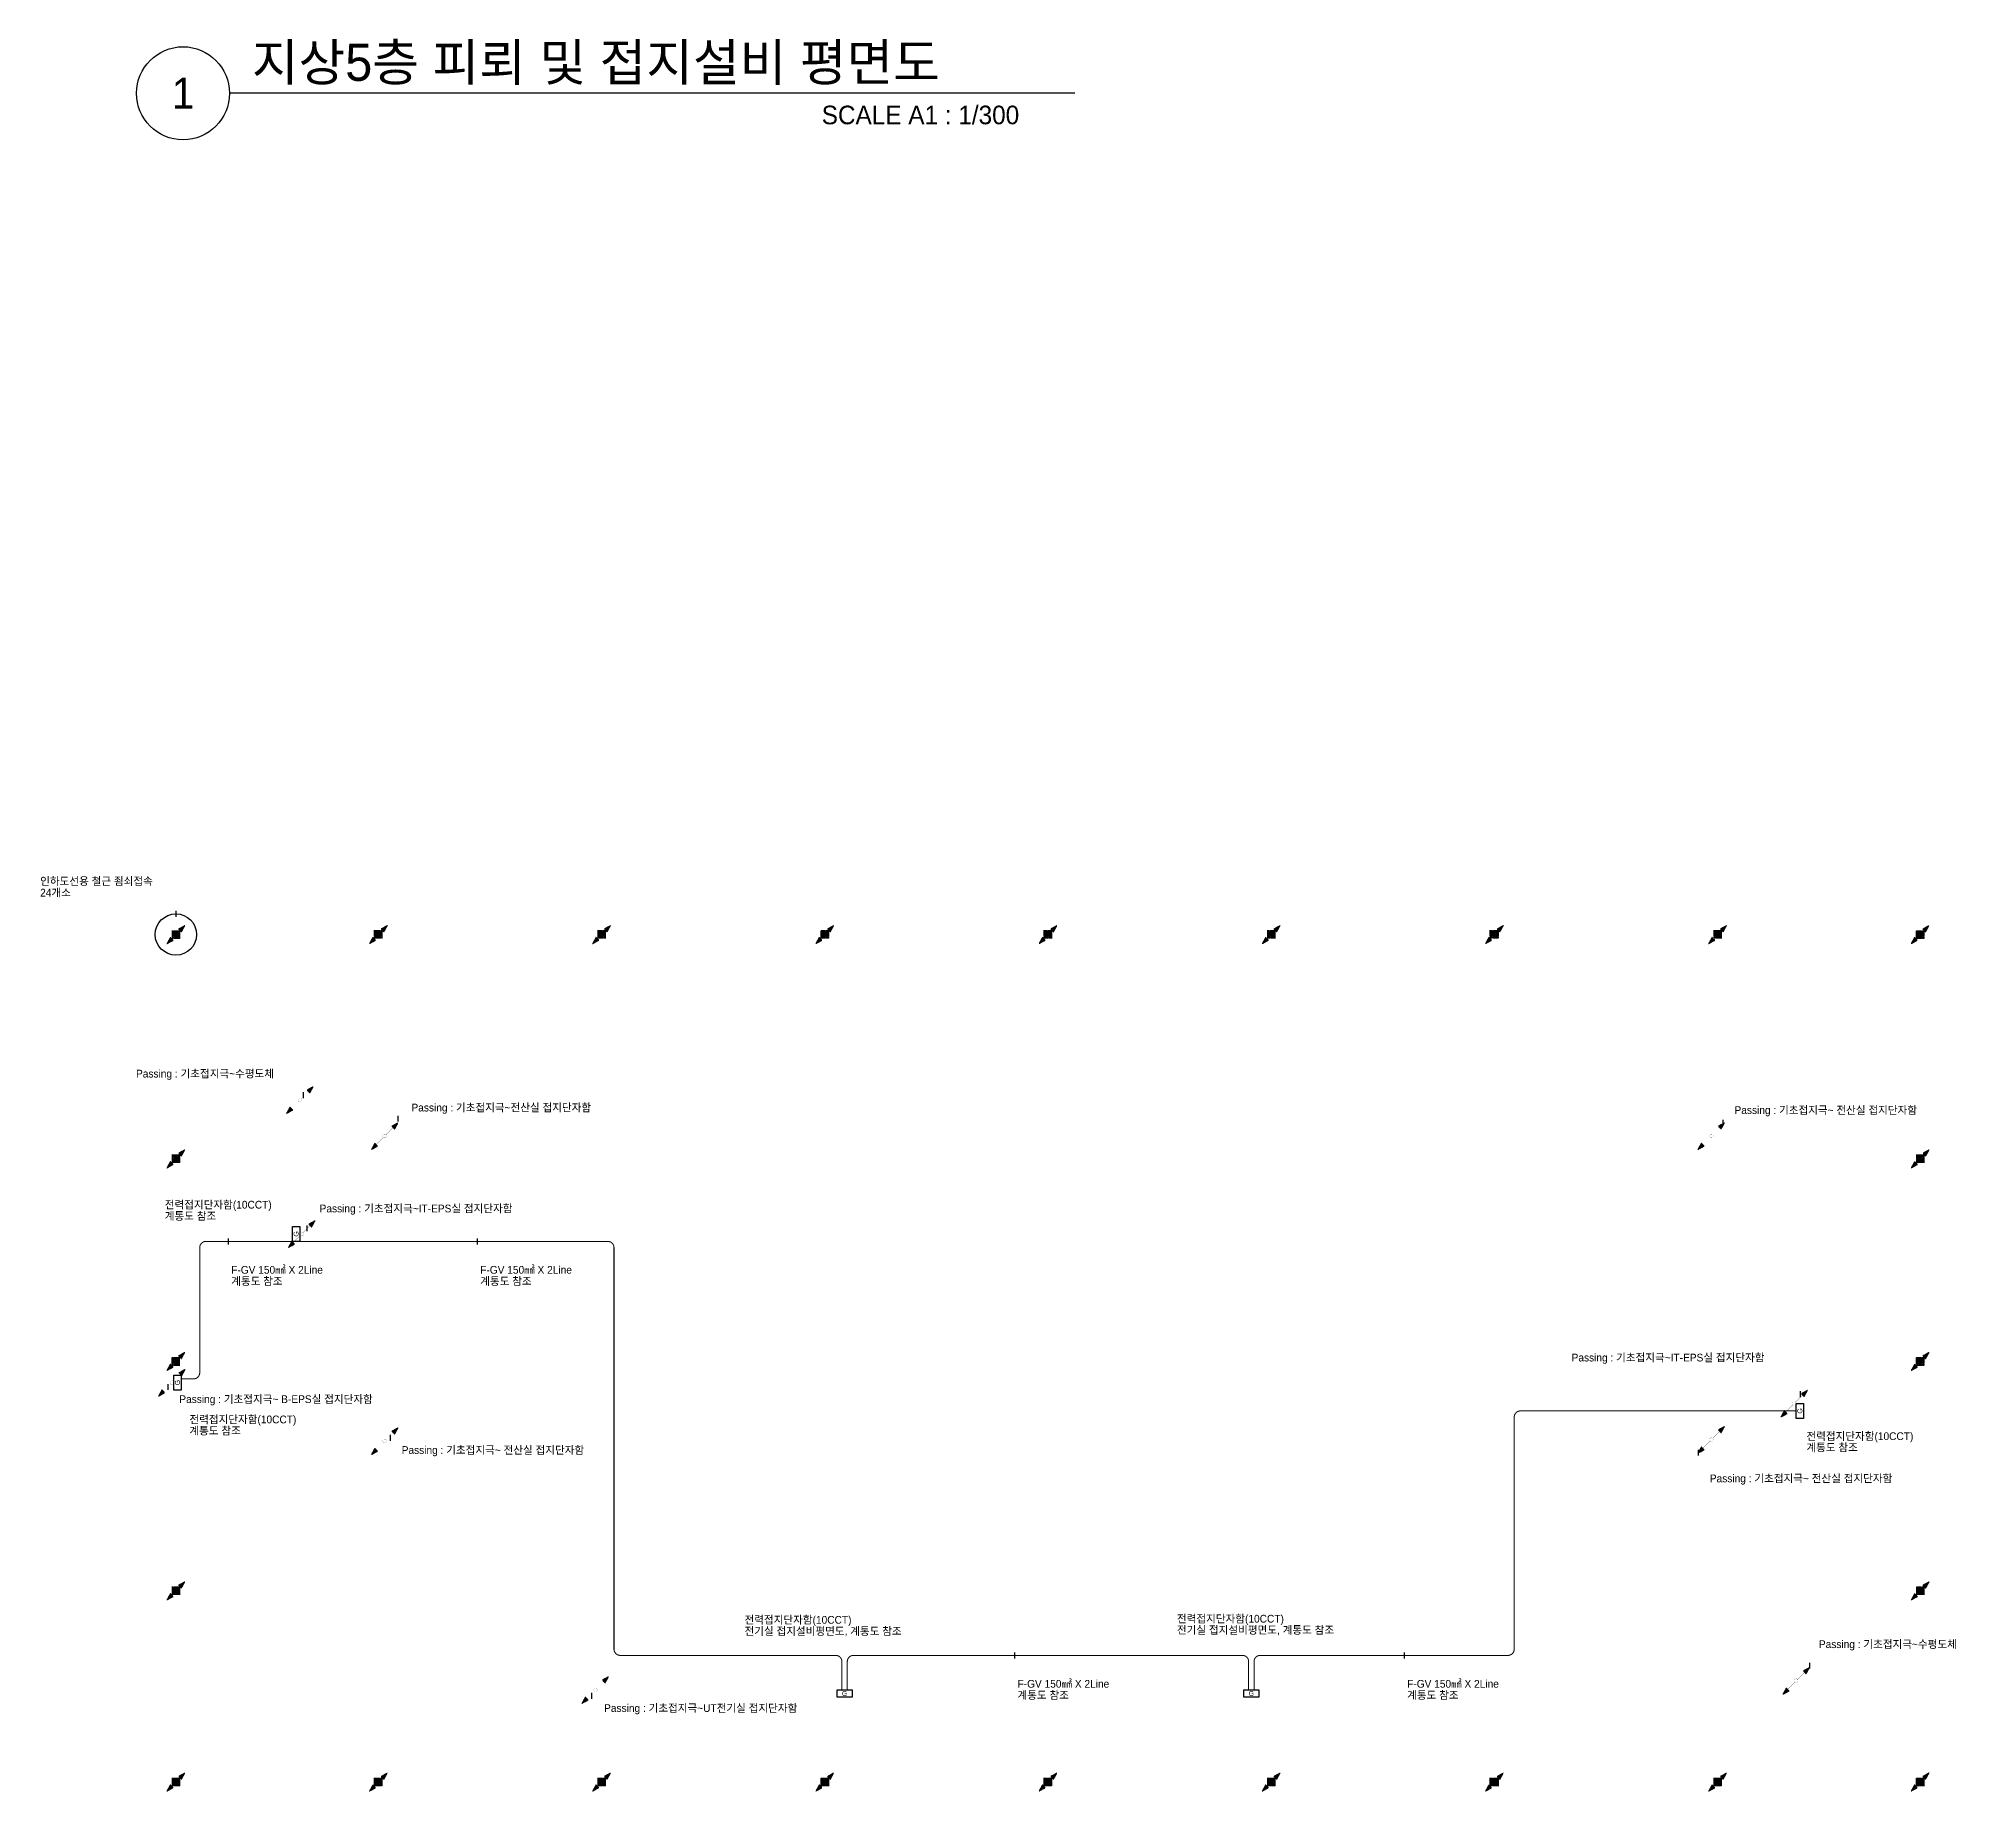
# Model space of a CAD drawing. Header units: millimetres. Extents: x 84495 to 502050, y -708375 to 1238700.
# Drawn here: x 85922 to 179717, y 463557 to 548335 of the extents above; entities that cross this region are included whole.
import ezdxf
from ezdxf.enums import TextEntityAlignment as Align

# ---------------------------------------------------------------- set-up
doc = ezdxf.new("R2010")
doc.units = ezdxf.units.MM
doc.header["$LTSCALE"] = 150
doc.set_wipeout_variables(frame=1)
doc.linetypes.add('C2', pattern=[18.5, 13.5, -2, 1, -2])
doc.layers.get('0').update_dxf_attribs({"lineweight": 0})
for name, color, linetype in [('------02 Etc Panel', 3, 'Continuous'), ('------99 Grounding and Lightning', 3, 'Continuous'), ('-----09 E-WIRE-GV', 2, 'Continuous'), ('-----20 General Symbol', 3, 'Continuous'), ('-----29 Indicator', 1, 'Continuous'), ('-----30 Text', 2, 'Continuous'), ('-----41 Drawing Title', 2, 'Continuous')]:
    doc.layers.add(name, color=color, linetype=linetype)
doc.styles.add('ELEC', font='')
doc.styles.get('ELEC').set_extended_font_data('Dotum')
pattern_1 = [(180, (845852.563, 610254.6404), (-1e-14, -6.25), [])]

msp = doc.modelspace()

# ---------------------------------------------------------------- texts
at = {"layer": '-----41 Drawing Title', "color": 2, "style": 'ELEC'}
msp.add_text('지상5층 피뢰 및 접지설비 평면도', height=1800, dxfattribs=at).set_placement((96233, 546300))
at = {"layer": '-----41 Drawing Title', "color": 7, "style": 'ELEC'}
msp.add_text('1', height=1500, dxfattribs=at).set_placement((92903, 545700), align=Align.MIDDLE)
at = {"layer": '-----41 Drawing Title', "style": 'ELEC'}
msp.add_text('SCALE A1 : 1/300', height=900, dxfattribs=at).set_placement((133362, 544200), align=Align.RIGHT)

# ---------------------------------------------------------------- blocks, each defined once
blk = doc.blocks.new('구조체접속')
h = blk.add_hatch()
h.set_pattern_fill('ANGLE', color=1, scale=200)
h.set_pattern_definition([(0, (0, 0), (0, 55), [40, -15]), (90, (0, 0), (-55, 3e-15), [40, -15])])
h.paths.add_polyline_path([(168, 168), (-168, 168), (-168, -168), (168, -168)])
at = {"color": 1}
for p, q in [((166, 168), (168, 166)), ((-168, -166), (-166, -168))]:
    blk.add_line(p, q, dxfattribs=at)
at = {"color": 1, "const_width": 2}
blk.add_lwpolyline([(168, 168), (-168, 168), (-168, -168), (168, -168)], close=True, dxfattribs=at)
blk = doc.blocks.new("'인하도선용 수직철근 또는 철골")
h = blk.add_hatch()
h.set_pattern_fill('ANSI31', color=256, scale=50, angle=135)
h.set_pattern_definition(pattern_1)
h.paths.add_polyline_path([(291, 293), (180, 89), (88, 181)])
h = blk.add_hatch()
h.set_pattern_fill('ANSI31', color=256, scale=50, angle=135)
h.set_pattern_definition(pattern_1)
h.paths.add_polyline_path([(-291, -293), (-180, -89), (-88, -181)])
at = {"const_width": 3.93}
for points in [[(293, 293), (181, 88), (88, 181), (293, 293)], [(-293, -293), (-181, -88), (-88, -181), (-293, -293)]]:
    blk.add_lwpolyline(points, dxfattribs=at)
at = {"xscale": 0.8, "yscale": 0.8, "zscale": 0.8}
blk.add_blockref('구조체접속', (0, 0), dxfattribs=at)
blk = doc.blocks.new('입상입하1')
h = blk.add_hatch()
h.set_pattern_fill('ANSI31', color=256, scale=50, angle=135)
h.set_pattern_definition([(180, (845993.8846, 610394.13), (-1e-14, -6.25), [])])
h.paths.add_polyline_path([(432, 432), (321, 228), (229, 321)])
at = {"const_width": 3.93}
blk.add_lwpolyline([(0, 61, -1), (0, -61, -1), (0, 61)], format="xyb", dxfattribs=at)
for points in [[(43, 43), (275, 275)], [(434, 433), (322, 227), (229, 321), (434, 433)]]:
    blk.add_lwpolyline(points, dxfattribs=at)
blk = doc.blocks.new('C01')
blk.add_lwpolyline([(-300, 0), (-300, 300), (300, 300), (300, 0)], close=True)
at = {"style": 'ELEC'}
blk.add_text('G', height=200, dxfattribs=at).set_placement((0, 150), align=Align.MIDDLE)

# ---------------------------------------------------------------- linework, layer by layer
at = {"layer": '-----09 E-WIRE-GV', "color": 1, "linetype": 'C2', "ltscale": 0.3, "const_width": 50}
msp.add_lwpolyline([(98194, 490156), (94011, 490156, 0.414214), (93711, 489856), (93711, 483805, -0.414214), (93411, 483505), (92814, 483505)], format="xyb", dxfattribs=at)
at = {"layer": '-----09 E-WIRE-GV', "color": 1, "linetype": 'C2', "ltscale": 0.3, "const_width": 50, "elevation": 0}
msp.add_lwpolyline([(144463, 468465), (144463, 469829, 0.414214), (144163, 470129), (125344, 470129, 0.414214), (125044, 469829), (125044, 468465)], format="xyb", dxfattribs=at)
at = {"layer": '-----29 Indicator', "elevation": 0}
for points in [[(98339, 498244, 0, 0, 0), (98723, 498244, 0, 0, 0), (98723, 497381, 64.2, 64.2, 0), (98723, 497081, 0, 0, 0)], [(133143, 469115, 0, 0, 0), (133143, 469978, 64.2, 64.2, 0), (133143, 470279, 0, 0, 0)]]:
    msp.add_lwpolyline(points, format="xyseb", dxfattribs=at)
at = {"layer": '-----29 Indicator'}
for points in [[(95098, 489142, 0, 0, 0), (95098, 490005, 64.2, 64.2, 0), (95098, 490306, 0, 0, 0)], [(107146, 489142, 0, 0, 0), (107146, 490005, 64.2, 64.2, 0), (107146, 490306, 0, 0, 0)], [(151996, 469115, 0, 0, 0), (151996, 469978, 64.2, 64.2, 0), (151996, 470279, 0, 0, 0)]]:
    msp.add_lwpolyline(points, format="xyseb", dxfattribs=at)
msp.add_circle((92557, 505002), 1000, dxfattribs=at)
at = {"layer": '-----41 Drawing Title', "color": 7}
msp.add_line((136047, 545700), (95153, 545700), dxfattribs=at)
msp.add_circle((92903, 545700), 2250, dxfattribs=at)

# ---------------------------------------------------------------- block references
at = {"layer": '------02 Etc Panel', "xscale": 1.199999999953434, "yscale": 1.199999999953434, "zscale": 1.199999999953434, "rotation": 90}
for p in [(98554, 490516), (92814, 483325), (171314, 481955)]:
    msp.add_blockref('C01', p, dxfattribs=at)
at = {"layer": '------02 Etc Panel'}
for p, xscale, yscale, zscale in [((124914, 468105), 1.199999999953434, 1.199999999953434, 1.199999999953434), ((144594, 468105), 1.2, 1.2, 1.2)]:
    msp.add_blockref('C01', p, dxfattribs=dict(at, xscale=xscale, yscale=yscale, zscale=zscale))
at = {"layer": '------99 Grounding and Lightning', "xscale": 1.5, "yscale": 1.5, "zscale": 1.5}
for p in [(92557, 505002), (102354, 505005), (113154, 505005), (123954, 505005), (134754, 505005), (145554, 505005), (156354, 505005), (167154, 505005), (176950, 505002), (92557, 494158), (176957, 494158), (92554, 484355), (176954, 484355), (92557, 473258), (176957, 473258), (92557, 464008), (102354, 464005), (113154, 464008), (123954, 464008), (134754, 464008), (145554, 464008), (156354, 464005), (167154, 464005), (176950, 464008)]:
    msp.add_blockref("'인하도선용 수직철근 또는 철골", p, dxfattribs=at)
at = {"layer": '-----20 General Symbol', "xscale": 1.5, "yscale": 1.5, "zscale": 1.5}
for p in [(98557, 497002), (102662, 495255), (166846, 495255), (98646, 490516), (92362, 483325), (170862, 482315), (166846, 480563), (102662, 480497), (112849, 468462), (170957, 468902)]:
    msp.add_blockref('입상입하1', p, dxfattribs=at)
at = {"layer": '-----20 General Symbol', "xscale": 1.5, "yscale": 1.5, "zscale": 1.5, "rotation": 180}
for p in [(98557, 497002), (102662, 495255), (166846, 495255), (98646, 490516), (92362, 483325), (170862, 482315), (102662, 480497), (166846, 480563), (170957, 468899), (112849, 468462)]:
    msp.add_blockref('입상입하1', p, dxfattribs=at)

msp.set_redraw_order([(e.dxf.handle, doc.entitydb.next_handle()) for e in msp.query("TEXT MTEXT ATTDEF DIMENSION ARC_DIMENSION")])  # texts and dimensions are drawn at this point

# ---------------------------------------------------------------- wipeouts: each hides what was drawn before it
for points in [[(85922, 507947), (92172, 507947), (92172, 506697), (85922, 506697)], [(103797, 497012), (113857, 497012), (113857, 496262), (103797, 496262)], [(159967, 484918), (170670, 484918), (170670, 484168), (159967, 484168)], [(93074, 481905), (98989, 481905), (98989, 480655), (93074, 480655)], [(171315, 481095), (177268, 481095), (177268, 479845), (171315, 479845)], [(119888, 472191), (128786, 472191), (128786, 470941), (119888, 470941)], [(140811, 472245), (149709, 472245), (149709, 470995), (140811, 470995)], [(171993, 471018), (179717, 471018), (179717, 470268), (171993, 470268)]]:
    msp.add_wipeout(points).dxf.layer = '-----29 Indicator'

# ---------------------------------------------------------------- next in the draw order: linework, layer by layer
at = {"layer": '-----09 E-WIRE-GV', "color": 1, "linetype": 'C2', "ltscale": 0.3, "const_width": 50}
for points in [[(124783, 468465), (124783, 469829, 0.414214), (124483, 470129), (114055, 470129, -0.414214), (113755, 470429), (113755, 489856, 0.414214), (113455, 490156), (98554, 490156)], [(170954, 481955), (157615, 481955, 0.414214), (157315, 481655), (157315, 470429, -0.414214), (157015, 470129), (145024, 470129, 0.414214), (144724, 469829), (144724, 468465)]]:
    msp.add_lwpolyline(points, format="xyb", dxfattribs=at)
at = {"layer": '-----29 Indicator', "elevation": 0}
for points in [[(92172, 507309, 0, 0, 0), (92557, 507309, 0, 0, 0), (92557, 506152, 64.2, 64.2, 0), (92557, 505852, 0, 0, 0)], [(103797, 496637, 0, 0, 0), (103308, 496637, 0, 0, 0), (103308, 496245, 64.2, 64.2, 0), (103308, 495944, 0, 0, 0)], [(171993, 470643, 0, 0, 0), (171609, 470643, 0, 0, 0), (171609, 469780, 64.2, 64.2, 0), (171609, 469479, 0, 0, 0)]]:
    msp.add_lwpolyline(points, format="xyseb", dxfattribs=at)
at = {"layer": '-----29 Indicator'}
msp.add_lwpolyline([(170670, 484543, 0, 0, 0), (171159, 484543, 0, 0, 0), (171159, 482911, 64.2, 64.2, 0), (171159, 482610, 0, 0, 0)], format="xyseb", dxfattribs=at)

# ---------------------------------------------------------------- next in the draw order: texts
at = {"layer": '-----30 Text', "style": 'ELEC'}
for s, p in [('인하도선용 철근 죔쇠접속', (85990, 507585)), ('24개소', (85990, 507027)), ('Passing : 기초접지극~전산실 접지단자함', (103955, 496630)), ('Passing : 기초접지극~IT-EPS실 접지단자함', (160090, 484536)), ('계통도 참조', (93211, 480999)), ('전력접지단자함(10CCT)', (93211, 481543)), ('계통도 참조', (171452, 480188)), ('전력접지단자함(10CCT)', (171452, 480733)), ('전력접지단자함(10CCT)', (120071, 471848, 0)), ('전력접지단자함(10CCT)', (140994, 471902, 0)), ('전기실 접지설비평면도, 계통도 참조', (120071, 471303, 0)), ('전기실 접지설비평면도, 계통도 참조', (140994, 471358, 0)), ('Passing : 기초접지극~수평도체', (172055, 470670))]:
    msp.add_text(s, height=375, dxfattribs=at).set_placement(p, align=Align.MIDDLE_LEFT)

# ---------------------------------------------------------------- next in the draw order: wipeouts: each hides what was drawn before it
for points in [[(90565, 498619), (98339, 498619), (98339, 497869), (90565, 497869)], [(167909, 496871), (178132, 496871), (178132, 496121), (167909, 496121)], [(91882, 492293), (97810, 492293), (97810, 491043), (91882, 491043)], [(99389, 492130), (110092, 492130), (110092, 491380), (99389, 491380)], [(133143, 469115), (138268, 469115), (138268, 467865), (133143, 467865)], [(113158, 467943), (123863, 467943), (123863, 467193), (113158, 467193)]]:
    msp.add_wipeout(points).dxf.layer = '-----29 Indicator'

# ---------------------------------------------------------------- next in the draw order: linework, layer by layer
at = {"layer": '-----29 Indicator'}
for points in [[(167909, 496496, 0, 0, 0), (167420, 496496, 0, 0, 0), (167420, 496046, 64.2, 64.2, 0), (167420, 495746, 0, 0, 0)], [(99389, 491755, 0, 0, 0), (98900, 491755, 0, 0, 0), (98900, 490939, 64.2, 64.2, 0), (98900, 490638, 0, 0, 0)], [(113158, 467568, 0, 0, 0), (112669, 467568, 0, 0, 0), (112669, 468018, 64.2, 64.2, 0), (112669, 468318, 0, 0, 0)]]:
    msp.add_lwpolyline(points, format="xyseb", dxfattribs=at)

# ---------------------------------------------------------------- next in the draw order: texts
at = {"layer": '-----30 Text', "style": 'ELEC'}
for s, p in [('Passing : 기초접지극~수평도체', (90627, 498272)), ('Passing : 기초접지극~ 전산실 접지단자함', (167973, 496508)), ('계통도 참조', (92019, 491386)), ('전력접지단자함(10CCT)', (92019, 491931)), ('Passing : 기초접지극~IT-EPS실 접지단자함', (99511, 491748)), ('F-GV 150㎟ X 2Line ', (133280, 468753)), ('계통도 참조', (133280, 468208)), ('Passing : 기초접지극~UT전기실 접지단자함', (113276, 467580))]:
    msp.add_text(s, height=375, dxfattribs=at).set_placement(p, align=Align.MIDDLE_LEFT)

# ---------------------------------------------------------------- next in the draw order: wipeouts: each hides what was drawn before it
for points in [[(95098, 489142), (100223, 489142), (100223, 487892), (95098, 487892)], [(107146, 489142), (112271, 489142), (112271, 487892), (107146, 487892)], [(92659, 482888), (103362, 482888), (103362, 482138), (92659, 482138)], [(103418, 480427), (113641, 480427), (113641, 479677), (103418, 479677)], [(151996, 469115), (157121, 469115), (157121, 467865), (151996, 467865)]]:
    msp.add_wipeout(points).dxf.layer = '-----29 Indicator'
msp.add_wipeout([(166715, 479054), (176937, 479054), (176937, 478304), (166715, 478304)]).translate(0, 0, 0).dxf.layer = '-----29 Indicator'

# ---------------------------------------------------------------- next in the draw order: linework, layer by layer
at = {"layer": '-----29 Indicator'}
for points in [[(92659, 482513, 0, 0, 0), (92170, 482513, 0, 0, 0), (92170, 482962, 64.2, 64.2, 0), (92170, 483263, 0, 0, 0)], [(103418, 480052, 0, 0, 0), (102929, 480052, 0, 0, 0), (102929, 480501, 64.2, 64.2, 0), (102929, 480802, 0, 0, 0)]]:
    msp.add_lwpolyline(points, format="xyseb", dxfattribs=at)
at = {"layer": '-----29 Indicator', "elevation": 0}
msp.add_lwpolyline([(166715, 478679, 0, 0, 0), (166226, 478679, 0, 0, 0), (166226, 479783, 64.2, 64.2, 0), (166226, 480083, 0, 0, 0)], format="xyseb", dxfattribs=at)

# ---------------------------------------------------------------- next in the draw order: texts
at = {"layer": '-----30 Text', "style": 'ELEC'}
for s, p in [('F-GV 150㎟ X 2Line ', (95234, 488780)), ('F-GV 150㎟ X 2Line ', (107283, 488780)), ('계통도 참조', (95234, 488235)), ('계통도 참조', (107283, 488235)), ('Passing : 기초접지극~ B-EPS실 접지단자함', (92723, 482525)), ('Passing : 기초접지극~ 전산실 접지단자함', (103482, 480063)), ('Passing : 기초접지극~ 전산실 접지단자함', (166778, 478691, 0)), ('F-GV 150㎟ X 2Line ', (152133, 468753)), ('계통도 참조', (152133, 468208))]:
    msp.add_text(s, height=375, dxfattribs=at).set_placement(p, align=Align.MIDDLE_LEFT)

doc.saveas('drawing.dxf')
